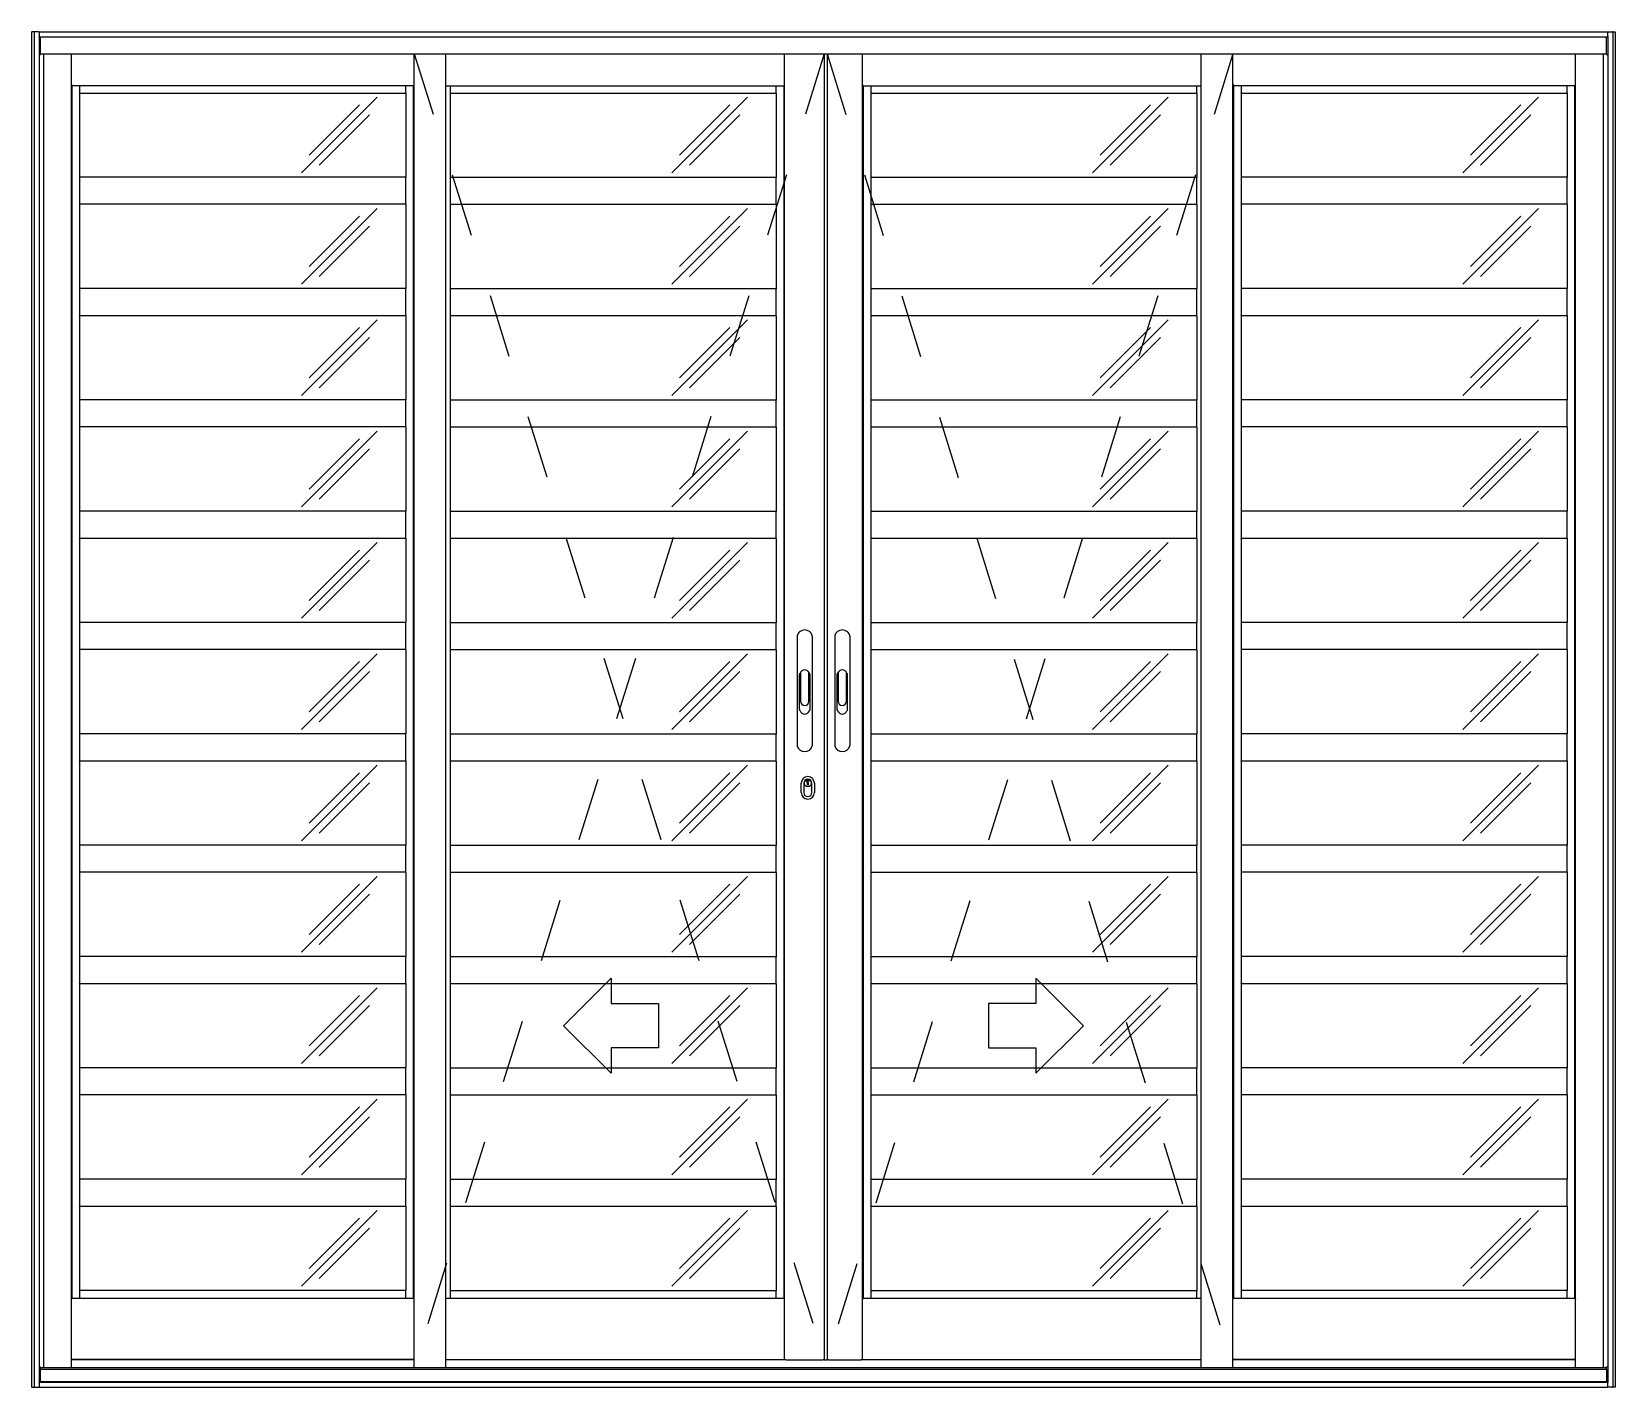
# Model space of a CAD drawing. Header units: millimetres. Extents: x 133.45 to 135.95, y 1060.32 to 1062.46.
import ezdxf

# ---------------------------------------------------------------- set-up
doc = ezdxf.new("R2010")
doc.units = ezdxf.units.MM
doc.header["$LTSCALE"] = 0.5
doc.linetypes.add('HIDDEN2', pattern=[0.1875, 0.125, -0.0625])
doc.layers.add('Gravia_Portas', color=1, linetype='Continuous')
doc.layers.add('Gravia_Portas_hidden2', color=1, linetype='HIDDEN2')

msp = doc.modelspace()

# ---------------------------------------------------------------- linework, layer by layer
at = {"layer": 'Gravia_Portas', "color": 2}
for p, q in [((133.4537, 1062.4588), (133.4541, 1062.4588)), ((133.4537, 1062.4588), (133.4537, 1060.3188)), ((133.4574, 1062.4588), (133.4541, 1062.4588)), ((133.4578, 1062.4588), (133.4574, 1062.4588)), ((133.4578, 1062.4588), (133.4582, 1062.4588)), ((133.4653, 1062.4588), (133.4582, 1062.4588)), ((133.4653, 1062.4588), (133.4657, 1062.4588)), ((133.4657, 1062.4584), (133.4657, 1062.4588)), ((133.4657, 1062.4588), (135.9417, 1062.4588)), ((135.9417, 1062.4588), (135.9417, 1062.4584)), ((135.9421, 1062.4588), (135.9417, 1062.4588)), ((135.9421, 1062.4588), (135.9492, 1062.4588)), ((135.9496, 1062.4588), (135.9492, 1062.4588)), ((135.9496, 1062.4588), (135.95, 1062.4588)), ((135.95, 1062.4588), (135.9533, 1062.4588)), ((135.9537, 1062.4588), (135.9533, 1062.4588)), ((135.9537, 1062.4588), (135.9537, 1060.3188)), ((133.4541, 1060.3188), (133.4537, 1060.3188)), ((133.4541, 1060.3188), (133.4574, 1060.3188)), ((133.4574, 1060.3188), (133.4578, 1060.3188)), ((133.4582, 1060.3188), (133.4578, 1060.3188)), ((133.4582, 1060.3188), (133.4653, 1060.3188)), ((133.4657, 1060.3188), (133.4653, 1060.3188)), ((133.4657, 1060.3188), (133.4657, 1060.3192)), ((133.4657, 1060.3188), (135.9417, 1060.3188)), ((135.9417, 1060.3192), (135.9417, 1060.3188)), ((135.9417, 1060.3188), (135.9421, 1060.3188)), ((135.9492, 1060.3188), (135.9421, 1060.3188)), ((135.9492, 1060.3188), (135.9496, 1060.3188)), ((135.95, 1060.3188), (135.9496, 1060.3188)), ((135.9533, 1060.3188), (135.95, 1060.3188)), ((135.9533, 1060.3188), (135.9537, 1060.3188))]:
    msp.add_line(p, q, dxfattribs=at)
at = {"layer": 'Gravia_Portas'}
for p, q in [((133.4578, 1062.4588), (133.4578, 1060.3188)), ((133.4657, 1062.4584), (133.4657, 1062.4513)), ((133.4657, 1062.4509), (133.4657, 1062.4513)), ((133.4657, 1062.4509), (135.9417, 1062.4509)), ((133.4657, 1062.4509), (133.4657, 1060.3267)), ((133.4677, 1062.4238), (133.4677, 1062.4509)), ((135.9397, 1062.4238), (135.9397, 1062.4509)), ((135.9417, 1062.4513), (135.9417, 1062.4584)), ((135.9417, 1062.4513), (135.9417, 1062.4509)), ((135.9417, 1062.4509), (135.9417, 1060.3267)), ((135.9496, 1062.4588), (135.9496, 1060.3188)), ((133.4657, 1062.4228), (133.4677, 1062.4228)), ((133.4677, 1062.4238), (135.9397, 1062.4238)), ((133.4677, 1062.4238), (133.4677, 1062.4228)), ((133.4727, 1060.3503), (133.4727, 1062.4238)), ((133.5167, 1060.3503), (133.5167, 1062.4238)), ((134.0574, 1060.3503), (134.0574, 1062.4238)), ((134.1073, 1060.3503), (134.1073, 1062.4238)), ((134.6421, 1060.3623), (134.6421, 1062.4238)), ((134.705, 1062.4238), (134.705, 1060.3623)), ((134.7095, 1062.4238), (134.7095, 1060.3623)), ((134.7654, 1060.3623), (134.7654, 1062.4238)), ((135.3001, 1060.3503), (135.3001, 1062.4238)), ((135.3501, 1060.3503), (135.3501, 1062.4238)), ((135.8908, 1060.3503), (135.8908, 1062.4238)), ((135.9347, 1062.4238), (135.9347, 1060.3503)), ((135.9397, 1062.4238), (135.9397, 1062.4228)), ((135.9397, 1062.4228), (135.9417, 1062.4228)), ((133.5175, 1062.374), (134.0565, 1062.374)), ((133.5175, 1062.374), (133.5175, 1062.374)), ((133.5175, 1060.4598), (133.5175, 1062.374)), ((133.5295, 1062.374), (133.5295, 1062.3623)), ((133.5295, 1062.362), (133.5295, 1062.3623)), ((133.5295, 1062.362), (134.0445, 1062.362)), ((133.5295, 1062.362), (133.5295, 1062.2293)), ((133.8798, 1062.236), (133.9992, 1062.3553)), ((134.0445, 1062.3623), (134.0445, 1062.374)), ((134.0445, 1062.3623), (134.0445, 1062.362)), ((134.0445, 1062.362), (134.0445, 1062.2293)), ((134.0565, 1062.374), (134.0566, 1062.374)), ((134.0565, 1060.4598), (134.0565, 1062.374)), ((134.1073, 1062.3735), (134.6412, 1062.3735)), ((134.1142, 1062.3735), (134.1142, 1062.3618)), ((134.1142, 1062.3615), (134.1142, 1062.3618)), ((134.1142, 1062.3615), (134.6292, 1062.3615)), ((134.1142, 1062.3615), (134.1142, 1062.2288)), ((134.4645, 1062.236), (134.5838, 1062.3553)), ((134.6292, 1062.3618), (134.6292, 1062.3735)), ((134.6292, 1062.3618), (134.6292, 1062.3615)), ((134.6292, 1062.3615), (134.6292, 1062.2288)), ((134.6412, 1062.3735), (134.6412, 1060.4593)), ((134.6412, 1062.3735), (134.6413, 1062.3735)), ((134.7662, 1062.3735), (134.7663, 1062.3735)), ((134.7663, 1062.3735), (135.3001, 1062.3735)), ((134.7663, 1062.3735), (134.7663, 1060.4593)), ((134.7783, 1062.3735), (134.7783, 1062.3618)), ((134.7783, 1062.3615), (134.7783, 1062.3618)), ((134.7783, 1062.3615), (135.2933, 1062.3615)), ((134.7783, 1062.3615), (134.7783, 1062.2288)), ((135.1286, 1062.236), (135.2479, 1062.3553)), ((135.2933, 1062.3618), (135.2933, 1062.3735)), ((135.2933, 1062.3618), (135.2933, 1062.3615)), ((135.2933, 1062.3615), (135.2933, 1062.2288)), ((135.3509, 1062.374), (135.8899, 1062.374)), ((135.3509, 1062.374), (135.3509, 1062.374)), ((135.3509, 1062.374), (135.3509, 1060.4598)), ((135.3629, 1062.374), (135.3629, 1062.3623)), ((135.3629, 1062.362), (135.3629, 1062.3623)), ((135.3629, 1062.362), (135.8779, 1062.362)), ((135.3629, 1062.362), (135.3629, 1062.2293)), ((135.7132, 1062.236), (135.8326, 1062.3553)), ((135.8779, 1062.3623), (135.8779, 1062.374)), ((135.8779, 1062.3623), (135.8779, 1062.362)), ((135.8779, 1062.362), (135.8779, 1062.2293)), ((135.8899, 1062.374), (135.89, 1062.374)), ((135.8899, 1060.4598), (135.8899, 1062.374)), ((133.8918, 1062.2638), (133.9713, 1062.3434)), ((133.9077, 1062.2479), (133.9872, 1062.3275)), ((134.4764, 1062.2638), (134.556, 1062.3434)), ((134.4923, 1062.2479), (134.5719, 1062.3275)), ((135.1405, 1062.2638), (135.2201, 1062.3434)), ((135.1564, 1062.2479), (135.236, 1062.3275)), ((135.7252, 1062.2638), (135.8047, 1062.3434)), ((135.7411, 1062.2479), (135.8206, 1062.3275)), ((133.5295, 1062.229), (133.5295, 1062.2293)), ((134.0445, 1062.2293), (133.5295, 1062.2293)), ((133.5295, 1062.229), (133.5295, 1062.1866)), ((134.0445, 1062.2293), (134.0445, 1062.229)), ((134.0445, 1062.1866), (134.0445, 1062.229)), ((134.1142, 1062.2285), (134.1142, 1062.2288)), ((134.6292, 1062.2288), (134.1142, 1062.2288)), ((134.1142, 1062.2285), (134.1142, 1062.1861)), ((134.6292, 1062.2288), (134.6292, 1062.2285)), ((134.6292, 1062.1861), (134.6292, 1062.2285)), ((134.7783, 1062.2285), (134.7783, 1062.2288)), ((135.2933, 1062.2288), (134.7783, 1062.2288)), ((134.7783, 1062.2285), (134.7783, 1062.1861)), ((135.2933, 1062.2288), (135.2933, 1062.2285)), ((135.2933, 1062.1861), (135.2933, 1062.2285)), ((135.3629, 1062.229), (135.3629, 1062.2293)), ((135.8779, 1062.2293), (135.3629, 1062.2293)), ((135.3629, 1062.229), (135.3629, 1062.1866)), ((135.8779, 1062.2293), (135.8779, 1062.229)), ((135.8779, 1062.1866), (135.8779, 1062.229)), ((133.5295, 1062.1863), (133.5295, 1062.1866)), ((133.5295, 1062.1863), (133.5295, 1062.0535)), ((134.0445, 1062.1863), (133.5295, 1062.1863)), ((133.8798, 1062.0602), (133.9992, 1062.1795)), ((134.0445, 1062.1866), (134.0445, 1062.1863)), ((134.0445, 1062.1863), (134.0445, 1062.0535)), ((134.1142, 1062.1858), (134.1142, 1062.1861)), ((134.1142, 1062.1858), (134.1142, 1062.053)), ((134.6292, 1062.1858), (134.1142, 1062.1858)), ((134.4645, 1062.0602), (134.5838, 1062.1795)), ((134.6292, 1062.1861), (134.6292, 1062.1858)), ((134.6292, 1062.1858), (134.6292, 1062.053)), ((134.7783, 1062.1858), (134.7783, 1062.1861)), ((134.7783, 1062.1858), (134.7783, 1062.053)), ((135.2933, 1062.1858), (134.7783, 1062.1858)), ((135.1286, 1062.0602), (135.2479, 1062.1795)), ((135.2933, 1062.1861), (135.2933, 1062.1858)), ((135.2933, 1062.1858), (135.2933, 1062.053)), ((135.3629, 1062.1863), (135.3629, 1062.1866)), ((135.3629, 1062.1863), (135.3629, 1062.0535)), ((135.8779, 1062.1863), (135.3629, 1062.1863)), ((135.7132, 1062.0602), (135.8326, 1062.1795)), ((135.8779, 1062.1866), (135.8779, 1062.1863)), ((135.8779, 1062.1863), (135.8779, 1062.0535)), ((133.8918, 1062.0881), (133.9713, 1062.1676)), ((133.9077, 1062.0722), (133.9872, 1062.1517)), ((134.4764, 1062.0881), (134.556, 1062.1676)), ((134.4923, 1062.0722), (134.5719, 1062.1517)), ((135.1405, 1062.0881), (135.2201, 1062.1676)), ((135.1564, 1062.0722), (135.236, 1062.1517)), ((135.7252, 1062.0881), (135.8047, 1062.1676)), ((135.7411, 1062.0722), (135.8206, 1062.1517)), ((133.5295, 1062.0532), (133.5295, 1062.0535)), ((134.0445, 1062.0535), (133.5295, 1062.0535)), ((133.5295, 1062.0532), (133.5295, 1062.0108)), ((134.0445, 1062.0535), (134.0445, 1062.0532)), ((134.0445, 1062.0108), (134.0445, 1062.0532)), ((134.1142, 1062.0527), (134.1142, 1062.053)), ((134.6292, 1062.053), (134.1142, 1062.053)), ((134.1142, 1062.0527), (134.1142, 1062.0103)), ((134.6292, 1062.053), (134.6292, 1062.0527)), ((134.6292, 1062.0103), (134.6292, 1062.0527)), ((134.7783, 1062.0527), (134.7783, 1062.053)), ((135.2933, 1062.053), (134.7783, 1062.053)), ((134.7783, 1062.0527), (134.7783, 1062.0103)), ((135.2933, 1062.053), (135.2933, 1062.0527)), ((135.2933, 1062.0103), (135.2933, 1062.0527)), ((135.3629, 1062.0532), (135.3629, 1062.0535)), ((135.8779, 1062.0535), (135.3629, 1062.0535)), ((135.3629, 1062.0532), (135.3629, 1062.0108)), ((135.8779, 1062.0535), (135.8779, 1062.0532)), ((135.8779, 1062.0108), (135.8779, 1062.0532)), ((133.5295, 1062.0105), (133.5295, 1062.0108)), ((133.5295, 1062.0105), (133.5295, 1061.8778)), ((134.0445, 1062.0105), (133.5295, 1062.0105)), ((133.8798, 1061.8845), (133.9992, 1062.0038)), ((134.0445, 1062.0108), (134.0445, 1062.0105)), ((134.0445, 1062.0105), (134.0445, 1061.8778)), ((134.1142, 1062.01), (134.1142, 1062.0103)), ((134.1142, 1062.01), (134.1142, 1061.8773)), ((134.6292, 1062.01), (134.1142, 1062.01)), ((134.4645, 1061.8845), (134.5838, 1062.0038)), ((134.6292, 1062.0103), (134.6292, 1062.01)), ((134.6292, 1062.01), (134.6292, 1061.8773)), ((134.7783, 1062.01), (134.7783, 1062.0103)), ((134.7783, 1062.01), (134.7783, 1061.8773)), ((135.2933, 1062.01), (134.7783, 1062.01)), ((135.1286, 1061.8845), (135.2479, 1062.0038)), ((135.2933, 1062.0103), (135.2933, 1062.01)), ((135.2933, 1062.01), (135.2933, 1061.8773)), ((135.3629, 1062.0105), (135.3629, 1062.0108)), ((135.3629, 1062.0105), (135.3629, 1061.8778)), ((135.8779, 1062.0105), (135.3629, 1062.0105)), ((135.7132, 1061.8845), (135.8326, 1062.0038)), ((135.8779, 1062.0108), (135.8779, 1062.0105)), ((135.8779, 1062.0105), (135.8779, 1061.8778)), ((133.8918, 1061.9123), (133.9713, 1061.9919)), ((133.9077, 1061.8964), (133.9872, 1061.976)), ((134.4764, 1061.9123), (134.556, 1061.9919)), ((134.4923, 1061.8964), (134.5719, 1061.976)), ((135.1405, 1061.9123), (135.2201, 1061.9919)), ((135.1564, 1061.8964), (135.236, 1061.976)), ((135.7252, 1061.9123), (135.8047, 1061.9919)), ((135.7411, 1061.8964), (135.8206, 1061.976)), ((133.5295, 1061.8775), (133.5295, 1061.8778)), ((134.0445, 1061.8778), (133.5295, 1061.8778)), ((133.5295, 1061.8775), (133.5295, 1061.8351)), ((134.0445, 1061.8778), (134.0445, 1061.8775)), ((134.0445, 1061.8351), (134.0445, 1061.8775)), ((134.1142, 1061.877), (134.1142, 1061.8773)), ((134.6292, 1061.8773), (134.1142, 1061.8773)), ((134.1142, 1061.877), (134.1142, 1061.8346)), ((134.6292, 1061.8773), (134.6292, 1061.877)), ((134.6292, 1061.8346), (134.6292, 1061.877)), ((134.7783, 1061.877), (134.7783, 1061.8773)), ((135.2933, 1061.8773), (134.7783, 1061.8773)), ((134.7783, 1061.877), (134.7783, 1061.8346)), ((135.2933, 1061.8773), (135.2933, 1061.877)), ((135.2933, 1061.8346), (135.2933, 1061.877)), ((135.3629, 1061.8775), (135.3629, 1061.8778)), ((135.8779, 1061.8778), (135.3629, 1061.8778)), ((135.3629, 1061.8775), (135.3629, 1061.8351)), ((135.8779, 1061.8778), (135.8779, 1061.8775)), ((135.8779, 1061.8351), (135.8779, 1061.8775)), ((133.5295, 1061.8348), (133.5295, 1061.8351)), ((133.5295, 1061.8348), (133.5295, 1061.702)), ((134.0445, 1061.8348), (133.5295, 1061.8348)), ((133.8798, 1061.7087), (133.9992, 1061.828)), ((134.0445, 1061.8351), (134.0445, 1061.8348)), ((134.0445, 1061.8348), (134.0445, 1061.702)), ((134.1142, 1061.8343), (134.1142, 1061.8346)), ((134.1142, 1061.8343), (134.1142, 1061.7015)), ((134.6292, 1061.8343), (134.1142, 1061.8343)), ((134.4645, 1061.7087), (134.5838, 1061.828)), ((134.6292, 1061.8346), (134.6292, 1061.8343)), ((134.6292, 1061.8343), (134.6292, 1061.7015)), ((134.7783, 1061.8343), (134.7783, 1061.8346)), ((134.7783, 1061.8343), (134.7783, 1061.7015)), ((135.2933, 1061.8343), (134.7783, 1061.8343)), ((135.1286, 1061.7087), (135.2479, 1061.828)), ((135.2933, 1061.8346), (135.2933, 1061.8343)), ((135.2933, 1061.8343), (135.2933, 1061.7015)), ((135.3629, 1061.8348), (135.3629, 1061.8351)), ((135.3629, 1061.8348), (135.3629, 1061.702)), ((135.8779, 1061.8348), (135.3629, 1061.8348)), ((135.7132, 1061.7087), (135.8326, 1061.828)), ((135.8779, 1061.8351), (135.8779, 1061.8348)), ((135.8779, 1061.8348), (135.8779, 1061.702)), ((133.8918, 1061.7366), (133.9713, 1061.8161)), ((133.9077, 1061.7207), (133.9872, 1061.8002)), ((134.4764, 1061.7366), (134.556, 1061.8161)), ((134.4923, 1061.7207), (134.5719, 1061.8002)), ((135.1405, 1061.7366), (135.2201, 1061.8161)), ((135.1564, 1061.7207), (135.236, 1061.8002)), ((135.7252, 1061.7366), (135.8047, 1061.8161)), ((135.7411, 1061.7207), (135.8206, 1061.8002)), ((133.5295, 1061.7017), (133.5295, 1061.702)), ((134.0445, 1061.702), (133.5295, 1061.702)), ((133.5295, 1061.7017), (133.5295, 1061.6593)), ((134.0445, 1061.702), (134.0445, 1061.7017)), ((134.0445, 1061.6593), (134.0445, 1061.7017)), ((134.1142, 1061.7012), (134.1142, 1061.7015)), ((134.6292, 1061.7015), (134.1142, 1061.7015)), ((134.1142, 1061.7012), (134.1142, 1061.6588)), ((134.6292, 1061.7015), (134.6292, 1061.7012)), ((134.6292, 1061.6588), (134.6292, 1061.7012)), ((134.7783, 1061.7012), (134.7783, 1061.7015)), ((135.2933, 1061.7015), (134.7783, 1061.7015)), ((134.7783, 1061.7012), (134.7783, 1061.6588)), ((135.2933, 1061.7015), (135.2933, 1061.7012)), ((135.2933, 1061.6588), (135.2933, 1061.7012)), ((135.3629, 1061.7017), (135.3629, 1061.702)), ((135.8779, 1061.702), (135.3629, 1061.702)), ((135.3629, 1061.7017), (135.3629, 1061.6593)), ((135.8779, 1061.702), (135.8779, 1061.7017)), ((135.8779, 1061.6593), (135.8779, 1061.7017)), ((133.5295, 1061.659), (133.5295, 1061.6593)), ((133.5295, 1061.659), (133.5295, 1061.5263)), ((134.0445, 1061.659), (133.5295, 1061.659)), ((133.8798, 1061.533), (133.9992, 1061.6523)), ((134.0445, 1061.6593), (134.0445, 1061.659)), ((134.0445, 1061.659), (134.0445, 1061.5263)), ((134.1142, 1061.6585), (134.1142, 1061.6588)), ((134.1142, 1061.6585), (134.1142, 1061.5258)), ((134.6292, 1061.6585), (134.1142, 1061.6585)), ((134.4645, 1061.533), (134.5838, 1061.6523)), ((134.6292, 1061.6588), (134.6292, 1061.6585)), ((134.6292, 1061.6585), (134.6292, 1061.5258)), ((134.7783, 1061.6585), (134.7783, 1061.6588)), ((134.7783, 1061.6585), (134.7783, 1061.5258)), ((135.2933, 1061.6585), (134.7783, 1061.6585)), ((135.1286, 1061.533), (135.2479, 1061.6523)), ((135.2933, 1061.6588), (135.2933, 1061.6585)), ((135.2933, 1061.6585), (135.2933, 1061.5258)), ((135.3629, 1061.659), (135.3629, 1061.6593)), ((135.3629, 1061.659), (135.3629, 1061.5263)), ((135.8779, 1061.659), (135.3629, 1061.659)), ((135.7132, 1061.533), (135.8326, 1061.6523)), ((135.8779, 1061.6593), (135.8779, 1061.659)), ((135.8779, 1061.659), (135.8779, 1061.5263)), ((133.8918, 1061.5608), (133.9713, 1061.6404)), ((134.4764, 1061.5608), (134.556, 1061.6404)), ((135.1405, 1061.5608), (135.2201, 1061.6404)), ((135.7252, 1061.5608), (135.8047, 1061.6404)), ((133.9077, 1061.5449), (133.9872, 1061.6245)), ((134.4923, 1061.5449), (134.5719, 1061.6245)), ((135.1564, 1061.5449), (135.236, 1061.6245)), ((135.7411, 1061.5449), (135.8206, 1061.6245)), ((133.5295, 1061.526), (133.5295, 1061.5263)), ((134.0445, 1061.5263), (133.5295, 1061.5263)), ((133.5295, 1061.526), (133.5295, 1061.4836)), ((134.0445, 1061.5263), (134.0445, 1061.526)), ((134.0445, 1061.4836), (134.0445, 1061.526)), ((134.1142, 1061.5255), (134.1142, 1061.5258)), ((134.6292, 1061.5258), (134.1142, 1061.5258)), ((134.1142, 1061.5255), (134.1142, 1061.4831)), ((134.6292, 1061.5258), (134.6292, 1061.5255)), ((134.6292, 1061.4831), (134.6292, 1061.5255)), ((134.7783, 1061.5255), (134.7783, 1061.5258)), ((135.2933, 1061.5258), (134.7783, 1061.5258)), ((134.7783, 1061.5255), (134.7783, 1061.4831)), ((135.2933, 1061.5258), (135.2933, 1061.5255)), ((135.2933, 1061.4831), (135.2933, 1061.5255)), ((135.3629, 1061.526), (135.3629, 1061.5263)), ((135.8779, 1061.5263), (135.3629, 1061.5263)), ((135.3629, 1061.526), (135.3629, 1061.4836)), ((135.8779, 1061.5263), (135.8779, 1061.526)), ((135.8779, 1061.4836), (135.8779, 1061.526)), ((134.6621, 1061.5048), (134.6621, 1061.332)), ((134.6861, 1061.5048), (134.6861, 1061.332)), ((134.7214, 1061.5048), (134.7214, 1061.332)), ((134.7454, 1061.5048), (134.7454, 1061.332)), ((133.5295, 1061.4833), (133.5295, 1061.4836)), ((133.5295, 1061.4833), (133.5295, 1061.3505)), ((134.0445, 1061.4833), (133.5295, 1061.4833)), ((133.8798, 1061.3572), (133.9992, 1061.4765)), ((134.0445, 1061.4836), (134.0445, 1061.4833)), ((134.0445, 1061.4833), (134.0445, 1061.3505)), ((134.1142, 1061.4828), (134.1142, 1061.4831)), ((134.1142, 1061.4828), (134.1142, 1061.35)), ((134.6292, 1061.4828), (134.1142, 1061.4828)), ((134.4645, 1061.3572), (134.5838, 1061.4765)), ((134.6292, 1061.4831), (134.6292, 1061.4828)), ((134.6292, 1061.4828), (134.6292, 1061.35)), ((134.7783, 1061.4828), (134.7783, 1061.4831)), ((134.7783, 1061.4828), (134.7783, 1061.35)), ((135.2933, 1061.4828), (134.7783, 1061.4828)), ((135.1286, 1061.3572), (135.2479, 1061.4765)), ((135.2933, 1061.4831), (135.2933, 1061.4828)), ((135.2933, 1061.4828), (135.2933, 1061.35)), ((135.3629, 1061.4833), (135.3629, 1061.4836)), ((135.3629, 1061.4833), (135.3629, 1061.3505)), ((135.8779, 1061.4833), (135.3629, 1061.4833)), ((135.7132, 1061.3572), (135.8326, 1061.4765)), ((135.8779, 1061.4836), (135.8779, 1061.4833)), ((135.8779, 1061.4833), (135.8779, 1061.3505)), ((133.8918, 1061.3851), (133.9713, 1061.4646)), ((134.4764, 1061.3851), (134.556, 1061.4646)), ((135.1405, 1061.3851), (135.2201, 1061.4646)), ((135.7252, 1061.3851), (135.8047, 1061.4646)), ((133.9077, 1061.3692), (133.9872, 1061.4487)), ((134.4923, 1061.3692), (134.5719, 1061.4487)), ((134.6661, 1061.3894), (134.6661, 1061.4435)), ((134.6674, 1061.4466), (134.6674, 1061.4018)), ((134.6807, 1061.4018), (134.6807, 1061.4466)), ((134.682, 1061.4435), (134.682, 1061.3894)), ((134.7254, 1061.3894), (134.7254, 1061.4435)), ((134.7267, 1061.4466), (134.7267, 1061.4018)), ((134.74, 1061.4018), (134.74, 1061.4466)), ((134.7413, 1061.4435), (134.7413, 1061.3894)), ((135.1564, 1061.3692), (135.236, 1061.4487)), ((135.7411, 1061.3692), (135.8206, 1061.4487)), ((133.5295, 1061.3502), (133.5295, 1061.3505)), ((134.0445, 1061.3505), (133.5295, 1061.3505)), ((133.5295, 1061.3502), (133.5295, 1061.3078)), ((134.0445, 1061.3505), (134.0445, 1061.3502)), ((134.0445, 1061.3078), (134.0445, 1061.3502)), ((134.1142, 1061.3497), (134.1142, 1061.35)), ((134.6292, 1061.35), (134.1142, 1061.35)), ((134.6292, 1061.35), (134.6292, 1061.3497)), ((134.7783, 1061.3497), (134.7783, 1061.35)), ((135.2933, 1061.35), (134.7783, 1061.35)), ((135.2933, 1061.35), (135.2933, 1061.3497)), ((135.3629, 1061.3502), (135.3629, 1061.3505)), ((135.8779, 1061.3505), (135.3629, 1061.3505)), ((135.3629, 1061.3502), (135.3629, 1061.3078)), ((135.8779, 1061.3505), (135.8779, 1061.3502)), ((135.8779, 1061.3078), (135.8779, 1061.3502)), ((134.1142, 1061.3497), (134.1142, 1061.3073)), ((134.6292, 1061.3073), (134.6292, 1061.3497)), ((134.7783, 1061.3497), (134.7783, 1061.3073)), ((135.2933, 1061.3073), (135.2933, 1061.3497)), ((133.5295, 1061.3075), (133.5295, 1061.3078)), ((133.5295, 1061.3075), (133.5295, 1061.1748)), ((134.0445, 1061.3075), (133.5295, 1061.3075)), ((133.8798, 1061.1815), (133.9992, 1061.3008)), ((134.0445, 1061.3078), (134.0445, 1061.3075)), ((134.0445, 1061.3075), (134.0445, 1061.1748)), ((134.1142, 1061.307), (134.1142, 1061.3073)), ((134.1142, 1061.307), (134.1142, 1061.1743)), ((134.6292, 1061.307), (134.1142, 1061.307)), ((134.4645, 1061.1815), (134.5838, 1061.3008)), ((134.6292, 1061.3073), (134.6292, 1061.307)), ((134.6292, 1061.307), (134.6292, 1061.1743)), ((134.7783, 1061.307), (134.7783, 1061.3073)), ((134.7783, 1061.307), (134.7783, 1061.1743)), ((135.2933, 1061.307), (134.7783, 1061.307)), ((135.1286, 1061.1815), (135.2479, 1061.3008)), ((135.2933, 1061.3073), (135.2933, 1061.307)), ((135.2933, 1061.307), (135.2933, 1061.1743)), ((135.3629, 1061.3075), (135.3629, 1061.3078)), ((135.3629, 1061.3075), (135.3629, 1061.1748)), ((135.8779, 1061.3075), (135.3629, 1061.3075)), ((135.7132, 1061.1815), (135.8326, 1061.3008)), ((135.8779, 1061.3078), (135.8779, 1061.3075)), ((135.8779, 1061.3075), (135.8779, 1061.1748)), ((133.8918, 1061.2093), (133.9713, 1061.2889)), ((134.4764, 1061.2093), (134.556, 1061.2889)), ((134.6779, 1061.2739), (134.6779, 1061.2772)), ((134.6796, 1061.2759), (134.6787, 1061.2754)), ((134.6787, 1061.2754), (134.6787, 1061.2744)), ((134.6796, 1061.2773), (134.6796, 1061.2759)), ((135.1405, 1061.2093), (135.2201, 1061.2889)), ((135.7252, 1061.2093), (135.8047, 1061.2889)), ((133.9077, 1061.1934), (133.9872, 1061.273)), ((134.4923, 1061.1934), (134.5719, 1061.273)), ((134.6685, 1061.2578), (134.6685, 1061.2723)), ((134.6725, 1061.2723), (134.6725, 1061.2578)), ((134.6787, 1061.2723), (134.6779, 1061.2739)), ((134.6787, 1061.2744), (134.6796, 1061.2732)), ((134.6787, 1061.2692), (134.6787, 1061.2723)), ((134.6796, 1061.2692), (134.6787, 1061.2692)), ((134.6796, 1061.2732), (134.6796, 1061.2692)), ((134.6855, 1061.2578), (134.6855, 1061.2723)), ((134.6895, 1061.2723), (134.6895, 1061.2578)), ((135.1564, 1061.1934), (135.236, 1061.273)), ((135.7411, 1061.1934), (135.8206, 1061.273)), ((133.5295, 1061.1745), (133.5295, 1061.1748)), ((134.0445, 1061.1748), (133.5295, 1061.1748)), ((133.5295, 1061.1745), (133.5295, 1061.1321)), ((134.0445, 1061.1748), (134.0445, 1061.1745)), ((134.0445, 1061.1321), (134.0445, 1061.1745)), ((134.1142, 1061.174), (134.1142, 1061.1743)), ((134.6292, 1061.1743), (134.1142, 1061.1743)), ((134.1142, 1061.174), (134.1142, 1061.1316)), ((134.6292, 1061.1743), (134.6292, 1061.174)), ((134.6292, 1061.1316), (134.6292, 1061.174)), ((134.7783, 1061.174), (134.7783, 1061.1743)), ((135.2933, 1061.1743), (134.7783, 1061.1743)), ((134.7783, 1061.174), (134.7783, 1061.1316)), ((135.2933, 1061.1743), (135.2933, 1061.174)), ((135.2933, 1061.1316), (135.2933, 1061.174)), ((135.3629, 1061.1745), (135.3629, 1061.1748)), ((135.8779, 1061.1748), (135.3629, 1061.1748)), ((135.3629, 1061.1745), (135.3629, 1061.1321)), ((135.8779, 1061.1748), (135.8779, 1061.1745)), ((135.8779, 1061.1321), (135.8779, 1061.1745)), ((133.5295, 1061.1318), (133.5295, 1061.1321)), ((133.5295, 1061.1318), (133.5295, 1060.999)), ((134.0445, 1061.1318), (133.5295, 1061.1318)), ((133.8798, 1061.0057), (133.9992, 1061.125)), ((134.0445, 1061.1321), (134.0445, 1061.1318)), ((134.0445, 1061.1318), (134.0445, 1060.999)), ((134.1142, 1061.1313), (134.1142, 1061.1316)), ((134.1142, 1061.1313), (134.1142, 1060.9985)), ((134.6292, 1061.1313), (134.1142, 1061.1313)), ((134.4645, 1061.0057), (134.5838, 1061.125)), ((134.6292, 1061.1316), (134.6292, 1061.1313)), ((134.6292, 1061.1313), (134.6292, 1060.9985)), ((134.7783, 1061.1313), (134.7783, 1061.1316)), ((134.7783, 1061.1313), (134.7783, 1060.9985)), ((135.2933, 1061.1313), (134.7783, 1061.1313)), ((135.1286, 1061.0057), (135.2479, 1061.125)), ((135.2933, 1061.1316), (135.2933, 1061.1313)), ((135.2933, 1061.1313), (135.2933, 1060.9985)), ((135.3629, 1061.1318), (135.3629, 1061.1321)), ((135.3629, 1061.1318), (135.3629, 1060.999)), ((135.8779, 1061.1318), (135.3629, 1061.1318)), ((135.7132, 1061.0057), (135.8326, 1061.125)), ((135.8779, 1061.1321), (135.8779, 1061.1318)), ((135.8779, 1061.1318), (135.8779, 1060.999)), ((133.8918, 1061.0336), (133.9713, 1061.1131)), ((134.4764, 1061.0336), (134.556, 1061.1131)), ((135.1405, 1061.0336), (135.2201, 1061.1131)), ((135.7252, 1061.0336), (135.8047, 1061.1131)), ((133.9077, 1061.0177), (133.9872, 1061.0972)), ((134.4923, 1061.0177), (134.5719, 1061.0972)), ((135.1564, 1061.0177), (135.236, 1061.0972)), ((135.7411, 1061.0177), (135.8206, 1061.0972)), ((133.5295, 1060.9987), (133.5295, 1060.999)), ((134.0445, 1060.999), (133.5295, 1060.999)), ((133.5295, 1060.9987), (133.5295, 1060.9563)), ((134.0445, 1060.999), (134.0445, 1060.9987)), ((134.0445, 1060.9563), (134.0445, 1060.9987)), ((134.1142, 1060.9982), (134.1142, 1060.9985)), ((134.6292, 1060.9985), (134.1142, 1060.9985)), ((134.1142, 1060.9982), (134.1142, 1060.9558)), ((134.6292, 1060.9985), (134.6292, 1060.9982)), ((134.6292, 1060.9558), (134.6292, 1060.9982)), ((134.7783, 1060.9982), (134.7783, 1060.9985)), ((135.2933, 1060.9985), (134.7783, 1060.9985)), ((134.7783, 1060.9982), (134.7783, 1060.9558)), ((135.2933, 1060.9985), (135.2933, 1060.9982)), ((135.2933, 1060.9558), (135.2933, 1060.9982)), ((135.3629, 1060.9987), (135.3629, 1060.999)), ((135.8779, 1060.999), (135.3629, 1060.999)), ((135.3629, 1060.9987), (135.3629, 1060.9563)), ((135.8779, 1060.999), (135.8779, 1060.9987)), ((135.8779, 1060.9563), (135.8779, 1060.9987)), ((133.5295, 1060.956), (133.5295, 1060.9563)), ((133.5295, 1060.956), (133.5295, 1060.8233)), ((134.0445, 1060.956), (133.5295, 1060.956)), ((134.0445, 1060.9563), (134.0445, 1060.956)), ((134.0445, 1060.956), (134.0445, 1060.8233)), ((134.1142, 1060.9555), (134.1142, 1060.9558)), ((134.1142, 1060.9555), (134.1142, 1060.8228)), ((134.6292, 1060.9555), (134.1142, 1060.9555)), ((134.6292, 1060.9558), (134.6292, 1060.9555)), ((134.6292, 1060.9555), (134.6292, 1060.8228)), ((134.7783, 1060.9555), (134.7783, 1060.9558)), ((134.7783, 1060.9555), (134.7783, 1060.8228)), ((135.2933, 1060.9555), (134.7783, 1060.9555)), ((135.2933, 1060.9558), (135.2933, 1060.9555)), ((135.2933, 1060.9555), (135.2933, 1060.8228)), ((135.3629, 1060.956), (135.3629, 1060.9563)), ((135.3629, 1060.956), (135.3629, 1060.8233)), ((135.8779, 1060.956), (135.3629, 1060.956)), ((135.8779, 1060.9563), (135.8779, 1060.956)), ((135.8779, 1060.956), (135.8779, 1060.8233)), ((133.8798, 1060.83), (133.9992, 1060.9493)), ((133.8918, 1060.8578), (133.9713, 1060.9374)), ((134.4645, 1060.83), (134.5838, 1060.9493)), ((134.4764, 1060.8578), (134.556, 1060.9374)), ((135.1286, 1060.83), (135.2479, 1060.9493)), ((135.1405, 1060.8578), (135.2201, 1060.9374)), ((135.7132, 1060.83), (135.8326, 1060.9493)), ((135.7252, 1060.8578), (135.8047, 1060.9374)), ((133.9077, 1060.8419), (133.9872, 1060.9215)), ((134.4923, 1060.8419), (134.5719, 1060.9215)), ((135.1564, 1060.8419), (135.236, 1060.9215)), ((135.7411, 1060.8419), (135.8206, 1060.9215)), ((133.5295, 1060.823), (133.5295, 1060.8233)), ((134.0445, 1060.8233), (133.5295, 1060.8233)), ((133.5295, 1060.823), (133.5295, 1060.7806)), ((134.0445, 1060.8233), (134.0445, 1060.823)), ((134.0445, 1060.7806), (134.0445, 1060.823)), ((134.1142, 1060.8225), (134.1142, 1060.8228)), ((134.6292, 1060.8228), (134.1142, 1060.8228)), ((134.1142, 1060.8225), (134.1142, 1060.7801)), ((134.6292, 1060.8228), (134.6292, 1060.8225)), ((134.6292, 1060.7801), (134.6292, 1060.8225)), ((134.7783, 1060.8225), (134.7783, 1060.8228)), ((135.2933, 1060.8228), (134.7783, 1060.8228)), ((134.7783, 1060.8225), (134.7783, 1060.7801)), ((135.2933, 1060.8228), (135.2933, 1060.8225)), ((135.2933, 1060.7801), (135.2933, 1060.8225)), ((135.3629, 1060.823), (135.3629, 1060.8233)), ((135.8779, 1060.8233), (135.3629, 1060.8233)), ((135.3629, 1060.823), (135.3629, 1060.7806)), ((135.8779, 1060.8233), (135.8779, 1060.823)), ((135.8779, 1060.7806), (135.8779, 1060.823)), ((133.5295, 1060.7803), (133.5295, 1060.7806)), ((133.5295, 1060.7803), (133.5295, 1060.6475)), ((134.0445, 1060.7803), (133.5295, 1060.7803)), ((134.0445, 1060.7806), (134.0445, 1060.7803)), ((134.0445, 1060.7803), (134.0445, 1060.6475)), ((134.1142, 1060.7798), (134.1142, 1060.7801)), ((134.1142, 1060.7798), (134.1142, 1060.647)), ((134.6292, 1060.7798), (134.1142, 1060.7798)), ((134.6292, 1060.7801), (134.6292, 1060.7798)), ((134.6292, 1060.7798), (134.6292, 1060.647)), ((134.7783, 1060.7798), (134.7783, 1060.7801)), ((134.7783, 1060.7798), (134.7783, 1060.647)), ((135.2933, 1060.7798), (134.7783, 1060.7798)), ((135.2933, 1060.7801), (135.2933, 1060.7798)), ((135.2933, 1060.7798), (135.2933, 1060.647)), ((135.3629, 1060.7803), (135.3629, 1060.7806)), ((135.3629, 1060.7803), (135.3629, 1060.6475)), ((135.8779, 1060.7803), (135.3629, 1060.7803)), ((135.8779, 1060.7806), (135.8779, 1060.7803)), ((135.8779, 1060.7803), (135.8779, 1060.6475)), ((133.8798, 1060.6542), (133.9992, 1060.7735)), ((133.8918, 1060.6821), (133.9713, 1060.7616)), ((134.4645, 1060.6542), (134.5838, 1060.7735)), ((134.4764, 1060.6821), (134.556, 1060.7616)), ((135.1286, 1060.6542), (135.2479, 1060.7735)), ((135.1405, 1060.6821), (135.2201, 1060.7616)), ((135.7132, 1060.6542), (135.8326, 1060.7735)), ((135.7252, 1060.6821), (135.8047, 1060.7616)), ((133.9077, 1060.6662), (133.9872, 1060.7457)), ((134.4923, 1060.6662), (134.5719, 1060.7457)), ((135.1564, 1060.6662), (135.236, 1060.7457)), ((135.7411, 1060.6662), (135.8206, 1060.7457)), ((133.5295, 1060.6472), (133.5295, 1060.6475)), ((134.0445, 1060.6475), (133.5295, 1060.6475)), ((133.5295, 1060.6472), (133.5295, 1060.6048)), ((134.0445, 1060.6475), (134.0445, 1060.6472)), ((134.0445, 1060.6048), (134.0445, 1060.6472)), ((134.1142, 1060.6467), (134.1142, 1060.647)), ((134.6292, 1060.647), (134.1142, 1060.647)), ((134.1142, 1060.6467), (134.1142, 1060.6043)), ((134.6292, 1060.647), (134.6292, 1060.6467)), ((134.6292, 1060.6043), (134.6292, 1060.6467)), ((134.7783, 1060.6467), (134.7783, 1060.647)), ((135.2933, 1060.647), (134.7783, 1060.647)), ((134.7783, 1060.6467), (134.7783, 1060.6043)), ((135.2933, 1060.647), (135.2933, 1060.6467)), ((135.2933, 1060.6043), (135.2933, 1060.6467)), ((135.3629, 1060.6472), (135.3629, 1060.6475)), ((135.8779, 1060.6475), (135.3629, 1060.6475)), ((135.3629, 1060.6472), (135.3629, 1060.6048)), ((135.8779, 1060.6475), (135.8779, 1060.6472)), ((135.8779, 1060.6048), (135.8779, 1060.6472)), ((133.5295, 1060.6045), (133.5295, 1060.6048)), ((133.5295, 1060.6045), (133.5295, 1060.4718)), ((134.0445, 1060.6045), (133.5295, 1060.6045)), ((134.0445, 1060.6048), (134.0445, 1060.6045)), ((134.0445, 1060.6045), (134.0445, 1060.4718)), ((134.1142, 1060.604), (134.1142, 1060.6043)), ((134.1142, 1060.604), (134.1142, 1060.4713)), ((134.6292, 1060.604), (134.1142, 1060.604)), ((134.6292, 1060.6043), (134.6292, 1060.604)), ((134.6292, 1060.604), (134.6292, 1060.4713)), ((134.7783, 1060.604), (134.7783, 1060.6043)), ((134.7783, 1060.604), (134.7783, 1060.4713)), ((135.2933, 1060.604), (134.7783, 1060.604)), ((135.2933, 1060.6043), (135.2933, 1060.604)), ((135.2933, 1060.604), (135.2933, 1060.4713)), ((135.3629, 1060.6045), (135.3629, 1060.6048)), ((135.3629, 1060.6045), (135.3629, 1060.4718)), ((135.8779, 1060.6045), (135.3629, 1060.6045)), ((135.8779, 1060.6048), (135.8779, 1060.6045)), ((135.8779, 1060.6045), (135.8779, 1060.4718)), ((133.8798, 1060.4785), (133.9992, 1060.5978)), ((133.8918, 1060.5064), (133.9713, 1060.5859)), ((134.4645, 1060.4785), (134.5838, 1060.5978)), ((134.4764, 1060.5064), (134.556, 1060.5859)), ((135.1286, 1060.4785), (135.2479, 1060.5978)), ((135.1405, 1060.5064), (135.2201, 1060.5859)), ((135.7132, 1060.4785), (135.8326, 1060.5978)), ((135.7252, 1060.5064), (135.8047, 1060.5859)), ((133.9077, 1060.4905), (133.9872, 1060.57)), ((134.4923, 1060.4905), (134.5719, 1060.57)), ((135.1564, 1060.4905), (135.236, 1060.57)), ((135.7411, 1060.4905), (135.8206, 1060.57)), ((133.5175, 1060.4598), (133.5174, 1060.4598)), ((133.5175, 1060.4598), (134.0565, 1060.4598)), ((133.5295, 1060.4715), (133.5295, 1060.4718)), ((134.0445, 1060.4718), (133.5295, 1060.4718)), ((133.5295, 1060.4715), (133.5295, 1060.4598)), ((134.0445, 1060.4718), (134.0445, 1060.4715)), ((134.0445, 1060.4598), (134.0445, 1060.4715)), ((134.0566, 1060.4598), (134.0565, 1060.4598)), ((134.1073, 1060.4593), (134.6412, 1060.4593)), ((134.1142, 1060.471), (134.1142, 1060.4713)), ((134.6292, 1060.4713), (134.1142, 1060.4713)), ((134.1142, 1060.471), (134.1142, 1060.4593)), ((134.6292, 1060.4713), (134.6292, 1060.471)), ((134.6292, 1060.4593), (134.6292, 1060.471)), ((134.6413, 1060.4593), (134.6412, 1060.4593)), ((134.7663, 1060.4593), (134.7662, 1060.4593)), ((134.7663, 1060.4593), (135.3001, 1060.4593)), ((134.7783, 1060.471), (134.7783, 1060.4713)), ((135.2933, 1060.4713), (134.7783, 1060.4713)), ((134.7783, 1060.471), (134.7783, 1060.4593)), ((135.2933, 1060.4713), (135.2933, 1060.471)), ((135.2933, 1060.4593), (135.2933, 1060.471)), ((135.3509, 1060.4598), (135.8899, 1060.4598)), ((135.3509, 1060.4598), (135.3509, 1060.4598)), ((135.3629, 1060.4715), (135.3629, 1060.4718)), ((135.8779, 1060.4718), (135.3629, 1060.4718)), ((135.3629, 1060.4715), (135.3629, 1060.4598)), ((135.8779, 1060.4718), (135.8779, 1060.4715)), ((135.8779, 1060.4598), (135.8779, 1060.4715)), ((135.8901, 1060.4598), (135.8899, 1060.4598)), ((133.4657, 1060.3513), (133.4677, 1060.3513)), ((133.4677, 1060.3513), (133.4677, 1060.3482)), ((133.4677, 1060.3503), (135.9397, 1060.3503)), ((134.0574, 1060.3628), (133.5167, 1060.3628)), ((133.5167, 1060.3628), (134.0574, 1060.3628)), ((134.6421, 1060.3623), (134.1073, 1060.3623)), ((134.6427, 1060.3623), (134.6421, 1060.3623)), ((134.6441, 1060.3623), (134.6427, 1060.3623)), ((134.6441, 1060.3623), (134.7031, 1060.3623)), ((134.705, 1060.3623), (134.7031, 1060.3623)), ((134.705, 1060.3623), (134.7076, 1060.3623)), ((134.7076, 1060.3623), (134.7095, 1060.3623)), ((134.7114, 1060.3623), (134.7095, 1060.3623)), ((134.7114, 1060.3623), (134.7634, 1060.3623)), ((134.7648, 1060.3623), (134.7634, 1060.3623)), ((134.7654, 1060.3623), (134.7648, 1060.3623)), ((135.3001, 1060.3623), (134.7654, 1060.3623)), ((135.8908, 1060.3628), (135.3501, 1060.3628)), ((135.3501, 1060.3628), (135.8908, 1060.3628)), ((135.9397, 1060.3482), (135.9397, 1060.3513)), ((135.9397, 1060.3513), (135.9417, 1060.3513)), ((133.4657, 1060.3464), (133.4677, 1060.3464)), ((133.4657, 1060.3292), (133.4677, 1060.3292)), ((133.4657, 1060.3263), (133.4657, 1060.3267)), ((133.4657, 1060.3267), (135.9417, 1060.3267)), ((133.4657, 1060.3263), (133.4657, 1060.3192)), ((133.4677, 1060.3482), (133.4677, 1060.3464)), ((133.4677, 1060.3474), (135.9397, 1060.3474)), ((133.4677, 1060.3292), (133.4677, 1060.3464)), ((133.4677, 1060.3292), (133.4677, 1060.3282)), ((133.4677, 1060.3282), (135.9397, 1060.3282)), ((133.4677, 1060.3267), (133.4677, 1060.3282)), ((135.9397, 1060.3464), (135.9397, 1060.3482)), ((135.9397, 1060.3464), (135.9397, 1060.3292)), ((135.9397, 1060.3464), (135.9417, 1060.3464)), ((135.9397, 1060.3282), (135.9397, 1060.3292)), ((135.9397, 1060.3292), (135.9417, 1060.3292)), ((135.9397, 1060.3282), (135.9397, 1060.3267)), ((135.9417, 1060.3267), (135.9417, 1060.3263)), ((135.9417, 1060.3192), (135.9417, 1060.3263))]:
    msp.add_line(p, q, dxfattribs=at)
for points in [[(133.517, 1062.3753), (133.517, 1062.3753), (133.517, 1062.3754), (133.517, 1062.3754), (133.517, 1062.3754), (133.517, 1062.3755), (133.517, 1062.3755), (133.517, 1062.3755), (133.5169, 1062.3755), (133.5169, 1062.3756), (133.5169, 1062.3756), (133.5169, 1062.3756), (133.5169, 1062.3757), (133.5169, 1062.3757), (133.5169, 1062.3757), (133.5168, 1062.3757), (133.5168, 1062.3758), (133.5168, 1062.3758), (133.5168, 1062.3758), (133.5168, 1062.3758), (133.5168, 1062.3759), (133.5167, 1062.3759), (133.5167, 1062.3759), (133.5167, 1062.3759), (133.5167, 1062.376)], [(133.5175, 1062.374), (133.5175, 1062.374), (133.5175, 1062.3741), (133.5174, 1062.3741), (133.5174, 1062.3742), (133.5174, 1062.3742), (133.5174, 1062.3743), (133.5174, 1062.3743), (133.5174, 1062.3744), (133.5173, 1062.3744), (133.5173, 1062.3745), (133.5173, 1062.3745), (133.5173, 1062.3746), (133.5173, 1062.3746), (133.5172, 1062.3747), (133.5172, 1062.3747), (133.5172, 1062.3748), (133.5172, 1062.3749), (133.5172, 1062.3749), (133.5171, 1062.375), (133.5171, 1062.375), (133.5171, 1062.3751), (133.5171, 1062.3752), (133.517, 1062.3752), (133.517, 1062.3753)], [(134.0571, 1062.3753), (134.057, 1062.3752), (134.057, 1062.3752), (134.057, 1062.3751), (134.057, 1062.375), (134.057, 1062.375), (134.0569, 1062.3749), (134.0569, 1062.3749), (134.0569, 1062.3748), (134.0569, 1062.3747), (134.0568, 1062.3747), (134.0568, 1062.3746), (134.0568, 1062.3746), (134.0568, 1062.3745), (134.0568, 1062.3745), (134.0567, 1062.3744), (134.0567, 1062.3744), (134.0567, 1062.3743), (134.0567, 1062.3743), (134.0567, 1062.3742), (134.0567, 1062.3742), (134.0566, 1062.3741), (134.0566, 1062.3741), (134.0566, 1062.374), (134.0566, 1062.374)], [(134.0574, 1062.376), (134.0574, 1062.3759), (134.0574, 1062.3759), (134.0574, 1062.3759), (134.0573, 1062.3759), (134.0573, 1062.3758), (134.0573, 1062.3758), (134.0573, 1062.3758), (134.0573, 1062.3758), (134.0572, 1062.3757), (134.0572, 1062.3757), (134.0572, 1062.3757), (134.0572, 1062.3757), (134.0572, 1062.3756), (134.0572, 1062.3756), (134.0572, 1062.3756), (134.0571, 1062.3755), (134.0571, 1062.3755), (134.0571, 1062.3755), (134.0571, 1062.3755), (134.0571, 1062.3754), (134.0571, 1062.3754), (134.0571, 1062.3754), (134.0571, 1062.3753), (134.0571, 1062.3753)], [(134.6421, 1062.3755), (134.642, 1062.3754), (134.642, 1062.3754), (134.642, 1062.3754), (134.642, 1062.3754), (134.642, 1062.3753), (134.6419, 1062.3753), (134.6419, 1062.3753), (134.6419, 1062.3753), (134.6419, 1062.3752), (134.6419, 1062.3752), (134.6419, 1062.3752), (134.6419, 1062.3752), (134.6418, 1062.3751), (134.6418, 1062.3751), (134.6418, 1062.3751), (134.6418, 1062.375), (134.6418, 1062.375), (134.6418, 1062.375), (134.6418, 1062.375), (134.6418, 1062.3749), (134.6417, 1062.3749), (134.6417, 1062.3749), (134.6417, 1062.3748), (134.6417, 1062.3748)], [(134.7658, 1062.3748), (134.7658, 1062.3748), (134.7658, 1062.3749), (134.7657, 1062.3749), (134.7657, 1062.3749), (134.7657, 1062.375), (134.7657, 1062.375), (134.7657, 1062.375), (134.7657, 1062.375), (134.7657, 1062.3751), (134.7657, 1062.3751), (134.7657, 1062.3751), (134.7656, 1062.3751), (134.7656, 1062.3752), (134.7656, 1062.3752), (134.7656, 1062.3752), (134.7656, 1062.3753), (134.7656, 1062.3753), (134.7655, 1062.3753), (134.7655, 1062.3753), (134.7655, 1062.3754), (134.7655, 1062.3754), (134.7655, 1062.3754), (134.7654, 1062.3754), (134.7654, 1062.3755)], [(135.3501, 1062.376), (135.3501, 1062.3759), (135.3501, 1062.3759), (135.3501, 1062.3759), (135.3502, 1062.3759), (135.3502, 1062.3758), (135.3502, 1062.3758), (135.3502, 1062.3758), (135.3502, 1062.3758), (135.3502, 1062.3757), (135.3503, 1062.3757), (135.3503, 1062.3757), (135.3503, 1062.3757), (135.3503, 1062.3756), (135.3503, 1062.3756), (135.3503, 1062.3756), (135.3503, 1062.3755), (135.3504, 1062.3755), (135.3504, 1062.3755), (135.3504, 1062.3755), (135.3504, 1062.3754), (135.3504, 1062.3754), (135.3504, 1062.3754), (135.3504, 1062.3753), (135.3504, 1062.3753)], [(135.3504, 1062.3753), (135.3504, 1062.3752), (135.3505, 1062.3752), (135.3505, 1062.3751), (135.3505, 1062.375), (135.3505, 1062.375), (135.3506, 1062.3749), (135.3506, 1062.3749), (135.3506, 1062.3748), (135.3506, 1062.3747), (135.3506, 1062.3747), (135.3507, 1062.3746), (135.3507, 1062.3746), (135.3507, 1062.3745), (135.3507, 1062.3745), (135.3507, 1062.3744), (135.3508, 1062.3744), (135.3508, 1062.3743), (135.3508, 1062.3743), (135.3508, 1062.3742), (135.3508, 1062.3742), (135.3508, 1062.3741), (135.3509, 1062.3741), (135.3509, 1062.374), (135.3509, 1062.374)], [(135.8905, 1062.3753), (135.8904, 1062.3752), (135.8904, 1062.3752), (135.8904, 1062.3751), (135.8904, 1062.375), (135.8904, 1062.375), (135.8903, 1062.3749), (135.8903, 1062.3749), (135.8903, 1062.3748), (135.8903, 1062.3747), (135.8902, 1062.3747), (135.8902, 1062.3746), (135.8902, 1062.3746), (135.8902, 1062.3745), (135.8902, 1062.3745), (135.8901, 1062.3744), (135.8901, 1062.3744), (135.8901, 1062.3743), (135.8901, 1062.3743), (135.8901, 1062.3742), (135.8901, 1062.3742), (135.89, 1062.3741), (135.89, 1062.3741), (135.89, 1062.374), (135.89, 1062.374)], [(135.8908, 1062.376), (135.8908, 1062.3759), (135.8908, 1062.3759), (135.8908, 1062.3759), (135.8907, 1062.3759), (135.8907, 1062.3758), (135.8907, 1062.3758), (135.8907, 1062.3758), (135.8907, 1062.3758), (135.8906, 1062.3757), (135.8906, 1062.3757), (135.8906, 1062.3757), (135.8906, 1062.3757), (135.8906, 1062.3756), (135.8906, 1062.3756), (135.8906, 1062.3756), (135.8905, 1062.3755), (135.8905, 1062.3755), (135.8905, 1062.3755), (135.8905, 1062.3755), (135.8905, 1062.3754), (135.8905, 1062.3754), (135.8905, 1062.3754), (135.8905, 1062.3753), (135.8905, 1062.3753)], [(134.6417, 1062.3748), (134.6417, 1062.3747), (134.6417, 1062.3747), (134.6416, 1062.3746), (134.6416, 1062.3745), (134.6416, 1062.3745), (134.6416, 1062.3744), (134.6416, 1062.3744), (134.6415, 1062.3743), (134.6415, 1062.3742), (134.6415, 1062.3742), (134.6415, 1062.3741), (134.6415, 1062.3741), (134.6414, 1062.374), (134.6414, 1062.374), (134.6414, 1062.3739), (134.6414, 1062.3739), (134.6414, 1062.3738), (134.6413, 1062.3738), (134.6413, 1062.3737), (134.6413, 1062.3737), (134.6413, 1062.3736), (134.6413, 1062.3736), (134.6413, 1062.3735), (134.6413, 1062.3735)], [(134.7662, 1062.3735), (134.7662, 1062.3735), (134.7662, 1062.3736), (134.7662, 1062.3736), (134.7662, 1062.3737), (134.7662, 1062.3737), (134.7661, 1062.3738), (134.7661, 1062.3738), (134.7661, 1062.3739), (134.7661, 1062.3739), (134.7661, 1062.374), (134.7661, 1062.374), (134.766, 1062.3741), (134.766, 1062.3741), (134.766, 1062.3742), (134.766, 1062.3742), (134.766, 1062.3743), (134.7659, 1062.3744), (134.7659, 1062.3744), (134.7659, 1062.3745), (134.7659, 1062.3745), (134.7658, 1062.3746), (134.7658, 1062.3747), (134.7658, 1062.3747), (134.7658, 1062.3748)], [(134.6624, 1061.506), (134.6624, 1061.506), (134.6624, 1061.5059), (134.6624, 1061.5059), (134.6624, 1061.5058), (134.6623, 1061.5058), (134.6623, 1061.5057), (134.6623, 1061.5056), (134.6623, 1061.5056), (134.6623, 1061.5055), (134.6623, 1061.5055), (134.6622, 1061.5054), (134.6622, 1061.5054), (134.6622, 1061.5053), (134.6622, 1061.5053), (134.6622, 1061.5052), (134.6622, 1061.5051), (134.6622, 1061.5051), (134.6621, 1061.505), (134.6621, 1061.505), (134.6621, 1061.5049), (134.6621, 1061.5049), (134.6621, 1061.5049), (134.6621, 1061.5048), (134.6621, 1061.5048)], [(134.6667, 1061.5119), (134.6665, 1061.5117), (134.6662, 1061.5116), (134.666, 1061.5114), (134.6658, 1061.5112), (134.6655, 1061.5109), (134.6653, 1061.5107), (134.6651, 1061.5105), (134.6649, 1061.5103), (134.6647, 1061.5101), (134.6645, 1061.5098), (134.6643, 1061.5096), (134.6641, 1061.5093), (134.664, 1061.5091), (134.6638, 1061.5088), (134.6636, 1061.5086), (134.6635, 1061.5083), (134.6633, 1061.508), (134.6632, 1061.5078), (134.663, 1061.5075), (134.6629, 1061.5072), (134.6628, 1061.5069), (134.6627, 1061.5066), (134.6625, 1061.5063), (134.6624, 1061.506)], [(134.6858, 1061.506), (134.6856, 1061.5063), (134.6855, 1061.5066), (134.6854, 1061.5069), (134.6853, 1061.5072), (134.6852, 1061.5075), (134.685, 1061.5078), (134.6849, 1061.508), (134.6847, 1061.5083), (134.6846, 1061.5086), (134.6844, 1061.5088), (134.6842, 1061.5091), (134.6841, 1061.5093), (134.6839, 1061.5096), (134.6837, 1061.5098), (134.6835, 1061.5101), (134.6833, 1061.5103), (134.6831, 1061.5105), (134.6829, 1061.5107), (134.6826, 1061.5109), (134.6824, 1061.5112), (134.6822, 1061.5114), (134.682, 1061.5116), (134.6817, 1061.5117), (134.6815, 1061.5119)], [(134.6861, 1061.5048), (134.6861, 1061.5048), (134.6861, 1061.5049), (134.6861, 1061.5049), (134.6861, 1061.5049), (134.6861, 1061.505), (134.686, 1061.505), (134.686, 1061.5051), (134.686, 1061.5051), (134.686, 1061.5052), (134.686, 1061.5053), (134.686, 1061.5053), (134.686, 1061.5054), (134.6859, 1061.5054), (134.6859, 1061.5055), (134.6859, 1061.5055), (134.6859, 1061.5056), (134.6859, 1061.5056), (134.6859, 1061.5057), (134.6858, 1061.5058), (134.6858, 1061.5058), (134.6858, 1061.5059), (134.6858, 1061.5059), (134.6858, 1061.506), (134.6858, 1061.506)], [(134.7217, 1061.506), (134.7217, 1061.506), (134.7217, 1061.5059), (134.7217, 1061.5059), (134.7217, 1061.5058), (134.7216, 1061.5058), (134.7216, 1061.5057), (134.7216, 1061.5056), (134.7216, 1061.5056), (134.7216, 1061.5055), (134.7216, 1061.5055), (134.7215, 1061.5054), (134.7215, 1061.5054), (134.7215, 1061.5053), (134.7215, 1061.5053), (134.7215, 1061.5052), (134.7215, 1061.5051), (134.7215, 1061.5051), (134.7214, 1061.505), (134.7214, 1061.505), (134.7214, 1061.5049), (134.7214, 1061.5049), (134.7214, 1061.5049), (134.7214, 1061.5048), (134.7214, 1061.5048)], [(134.726, 1061.5119), (134.7258, 1061.5117), (134.7255, 1061.5116), (134.7253, 1061.5114), (134.7251, 1061.5112), (134.7248, 1061.5109), (134.7246, 1061.5107), (134.7244, 1061.5105), (134.7242, 1061.5103), (134.724, 1061.5101), (134.7238, 1061.5098), (134.7236, 1061.5096), (134.7234, 1061.5093), (134.7233, 1061.5091), (134.7231, 1061.5088), (134.7229, 1061.5086), (134.7228, 1061.5083), (134.7226, 1061.508), (134.7225, 1061.5078), (134.7223, 1061.5075), (134.7222, 1061.5072), (134.7221, 1061.5069), (134.722, 1061.5066), (134.7218, 1061.5063), (134.7217, 1061.506)], [(134.7451, 1061.506), (134.7449, 1061.5063), (134.7448, 1061.5066), (134.7447, 1061.5069), (134.7446, 1061.5072), (134.7445, 1061.5075), (134.7443, 1061.5078), (134.7442, 1061.508), (134.744, 1061.5083), (134.7439, 1061.5086), (134.7437, 1061.5088), (134.7435, 1061.5091), (134.7434, 1061.5093), (134.7432, 1061.5096), (134.743, 1061.5098), (134.7428, 1061.5101), (134.7426, 1061.5103), (134.7424, 1061.5105), (134.7422, 1061.5107), (134.7419, 1061.5109), (134.7417, 1061.5112), (134.7415, 1061.5114), (134.7413, 1061.5116), (134.741, 1061.5117), (134.7408, 1061.5119)], [(134.7454, 1061.5048), (134.7454, 1061.5048), (134.7454, 1061.5049), (134.7454, 1061.5049), (134.7454, 1061.5049), (134.7454, 1061.505), (134.7453, 1061.505), (134.7453, 1061.5051), (134.7453, 1061.5051), (134.7453, 1061.5052), (134.7453, 1061.5053), (134.7453, 1061.5053), (134.7453, 1061.5054), (134.7452, 1061.5054), (134.7452, 1061.5055), (134.7452, 1061.5055), (134.7452, 1061.5056), (134.7452, 1061.5056), (134.7452, 1061.5057), (134.7451, 1061.5058), (134.7451, 1061.5058), (134.7451, 1061.5059), (134.7451, 1061.5059), (134.7451, 1061.506), (134.7451, 1061.506)], [(134.6661, 1061.4435), (134.6661, 1061.4436), (134.6661, 1061.4437), (134.6662, 1061.4438), (134.6662, 1061.4439), (134.6662, 1061.4441), (134.6662, 1061.4442), (134.6662, 1061.4443), (134.6662, 1061.4444), (134.6662, 1061.4446), (134.6662, 1061.4447), (134.6663, 1061.4448), (134.6663, 1061.4449), (134.6663, 1061.445), (134.6663, 1061.4452), (134.6664, 1061.4453), (134.6664, 1061.4454), (134.6664, 1061.4455), (134.6665, 1061.4457), (134.6665, 1061.4458), (134.6665, 1061.4459), (134.6666, 1061.446), (134.6666, 1061.4461), (134.6667, 1061.4462), (134.6667, 1061.4464)], [(134.6815, 1061.4464), (134.6815, 1061.4462), (134.6816, 1061.4461), (134.6816, 1061.446), (134.6817, 1061.4459), (134.6817, 1061.4458), (134.6817, 1061.4457), (134.6818, 1061.4455), (134.6818, 1061.4454), (134.6818, 1061.4453), (134.6819, 1061.4452), (134.6819, 1061.445), (134.6819, 1061.4449), (134.6819, 1061.4448), (134.6819, 1061.4447), (134.682, 1061.4446), (134.682, 1061.4444), (134.682, 1061.4443), (134.682, 1061.4442), (134.682, 1061.4441), (134.682, 1061.4439), (134.682, 1061.4438), (134.682, 1061.4437), (134.682, 1061.4436), (134.682, 1061.4435)], [(134.7254, 1061.4435), (134.7254, 1061.4436), (134.7254, 1061.4437), (134.7255, 1061.4438), (134.7255, 1061.4439), (134.7255, 1061.4441), (134.7255, 1061.4442), (134.7255, 1061.4443), (134.7255, 1061.4444), (134.7255, 1061.4446), (134.7255, 1061.4447), (134.7256, 1061.4448), (134.7256, 1061.4449), (134.7256, 1061.445), (134.7256, 1061.4452), (134.7257, 1061.4453), (134.7257, 1061.4454), (134.7257, 1061.4455), (134.7258, 1061.4457), (134.7258, 1061.4458), (134.7258, 1061.4459), (134.7259, 1061.446), (134.7259, 1061.4461), (134.726, 1061.4462), (134.726, 1061.4464)], [(134.7408, 1061.4464), (134.7408, 1061.4462), (134.7409, 1061.4461), (134.7409, 1061.446), (134.741, 1061.4459), (134.741, 1061.4458), (134.741, 1061.4457), (134.7411, 1061.4455), (134.7411, 1061.4454), (134.7411, 1061.4453), (134.7412, 1061.4452), (134.7412, 1061.445), (134.7412, 1061.4449), (134.7412, 1061.4448), (134.7412, 1061.4447), (134.7413, 1061.4446), (134.7413, 1061.4444), (134.7413, 1061.4443), (134.7413, 1061.4442), (134.7413, 1061.4441), (134.7413, 1061.4439), (134.7413, 1061.4438), (134.7413, 1061.4437), (134.7413, 1061.4436), (134.7413, 1061.4435)], [(134.6667, 1061.3865), (134.6667, 1061.3866), (134.6666, 1061.3867), (134.6666, 1061.3868), (134.6665, 1061.3869), (134.6665, 1061.387), (134.6665, 1061.3872), (134.6664, 1061.3873), (134.6664, 1061.3874), (134.6664, 1061.3875), (134.6663, 1061.3877), (134.6663, 1061.3878), (134.6663, 1061.3879), (134.6663, 1061.388), (134.6662, 1061.3881), (134.6662, 1061.3883), (134.6662, 1061.3884), (134.6662, 1061.3885), (134.6662, 1061.3886), (134.6662, 1061.3888), (134.6662, 1061.3889), (134.6662, 1061.389), (134.6661, 1061.3891), (134.6661, 1061.3892), (134.6661, 1061.3894)], [(134.682, 1061.3894), (134.682, 1061.3892), (134.682, 1061.3891), (134.682, 1061.389), (134.682, 1061.3889), (134.682, 1061.3888), (134.682, 1061.3886), (134.682, 1061.3885), (134.682, 1061.3884), (134.682, 1061.3883), (134.6819, 1061.3881), (134.6819, 1061.388), (134.6819, 1061.3879), (134.6819, 1061.3878), (134.6819, 1061.3877), (134.6818, 1061.3875), (134.6818, 1061.3874), (134.6818, 1061.3873), (134.6817, 1061.3872), (134.6817, 1061.387), (134.6817, 1061.3869), (134.6816, 1061.3868), (134.6816, 1061.3867), (134.6815, 1061.3866), (134.6815, 1061.3865)], [(134.726, 1061.3865), (134.726, 1061.3866), (134.7259, 1061.3867), (134.7259, 1061.3868), (134.7258, 1061.3869), (134.7258, 1061.387), (134.7258, 1061.3872), (134.7257, 1061.3873), (134.7257, 1061.3874), (134.7257, 1061.3875), (134.7256, 1061.3877), (134.7256, 1061.3878), (134.7256, 1061.3879), (134.7256, 1061.388), (134.7255, 1061.3881), (134.7255, 1061.3883), (134.7255, 1061.3884), (134.7255, 1061.3885), (134.7255, 1061.3886), (134.7255, 1061.3888), (134.7255, 1061.3889), (134.7255, 1061.389), (134.7254, 1061.3891), (134.7254, 1061.3892), (134.7254, 1061.3894)], [(134.7413, 1061.3894), (134.7413, 1061.3892), (134.7413, 1061.3891), (134.7413, 1061.389), (134.7413, 1061.3889), (134.7413, 1061.3888), (134.7413, 1061.3886), (134.7413, 1061.3885), (134.7413, 1061.3884), (134.7413, 1061.3883), (134.7412, 1061.3881), (134.7412, 1061.388), (134.7412, 1061.3879), (134.7412, 1061.3878), (134.7412, 1061.3877), (134.7411, 1061.3875), (134.7411, 1061.3874), (134.7411, 1061.3873), (134.741, 1061.3872), (134.741, 1061.387), (134.741, 1061.3869), (134.7409, 1061.3868), (134.7409, 1061.3867), (134.7408, 1061.3866), (134.7408, 1061.3865)], [(134.6621, 1061.332), (134.6621, 1061.332), (134.6621, 1061.332), (134.6621, 1061.3319), (134.6621, 1061.3319), (134.6621, 1061.3318), (134.6621, 1061.3318), (134.6622, 1061.3317), (134.6622, 1061.3317), (134.6622, 1061.3316), (134.6622, 1061.3316), (134.6622, 1061.3315), (134.6622, 1061.3315), (134.6622, 1061.3314), (134.6623, 1061.3314), (134.6623, 1061.3313), (134.6623, 1061.3312), (134.6623, 1061.3312), (134.6623, 1061.3311), (134.6623, 1061.3311), (134.6624, 1061.331), (134.6624, 1061.331), (134.6624, 1061.3309), (134.6624, 1061.3308), (134.6624, 1061.3308)], [(134.6624, 1061.3308), (134.6625, 1061.3305), (134.6627, 1061.3302), (134.6628, 1061.3299), (134.6629, 1061.3296), (134.663, 1061.3293), (134.6632, 1061.3291), (134.6633, 1061.3288), (134.6635, 1061.3285), (134.6636, 1061.3283), (134.6638, 1061.328), (134.664, 1061.3277), (134.6641, 1061.3275), (134.6643, 1061.3272), (134.6645, 1061.327), (134.6647, 1061.3268), (134.6649, 1061.3265), (134.6651, 1061.3263), (134.6653, 1061.3261), (134.6655, 1061.3259), (134.6658, 1061.3257), (134.666, 1061.3255), (134.6662, 1061.3253), (134.6665, 1061.3251), (134.6667, 1061.3249)], [(134.6815, 1061.3249), (134.6817, 1061.3251), (134.682, 1061.3253), (134.6822, 1061.3255), (134.6824, 1061.3257), (134.6826, 1061.3259), (134.6829, 1061.3261), (134.6831, 1061.3263), (134.6833, 1061.3265), (134.6835, 1061.3268), (134.6837, 1061.327), (134.6839, 1061.3272), (134.6841, 1061.3275), (134.6842, 1061.3277), (134.6844, 1061.328), (134.6846, 1061.3283), (134.6847, 1061.3285), (134.6849, 1061.3288), (134.685, 1061.3291), (134.6852, 1061.3293), (134.6853, 1061.3296), (134.6854, 1061.3299), (134.6855, 1061.3302), (134.6856, 1061.3305), (134.6858, 1061.3308)], [(134.6858, 1061.3308), (134.6858, 1061.3308), (134.6858, 1061.3309), (134.6858, 1061.331), (134.6858, 1061.331), (134.6858, 1061.3311), (134.6859, 1061.3311), (134.6859, 1061.3312), (134.6859, 1061.3312), (134.6859, 1061.3313), (134.6859, 1061.3314), (134.6859, 1061.3314), (134.686, 1061.3315), (134.686, 1061.3315), (134.686, 1061.3316), (134.686, 1061.3316), (134.686, 1061.3317), (134.686, 1061.3317), (134.686, 1061.3318), (134.6861, 1061.3318), (134.6861, 1061.3319), (134.6861, 1061.3319), (134.6861, 1061.332), (134.6861, 1061.332), (134.6861, 1061.332)], [(134.7214, 1061.332), (134.7214, 1061.332), (134.7214, 1061.332), (134.7214, 1061.3319), (134.7214, 1061.3319), (134.7214, 1061.3318), (134.7214, 1061.3318), (134.7215, 1061.3317), (134.7215, 1061.3317), (134.7215, 1061.3316), (134.7215, 1061.3316), (134.7215, 1061.3315), (134.7215, 1061.3315), (134.7215, 1061.3314), (134.7216, 1061.3314), (134.7216, 1061.3313), (134.7216, 1061.3312), (134.7216, 1061.3312), (134.7216, 1061.3311), (134.7216, 1061.3311), (134.7217, 1061.331), (134.7217, 1061.331), (134.7217, 1061.3309), (134.7217, 1061.3308), (134.7217, 1061.3308)], [(134.7217, 1061.3308), (134.7218, 1061.3305), (134.722, 1061.3302), (134.7221, 1061.3299), (134.7222, 1061.3296), (134.7223, 1061.3293), (134.7225, 1061.3291), (134.7226, 1061.3288), (134.7228, 1061.3285), (134.7229, 1061.3283), (134.7231, 1061.328), (134.7233, 1061.3277), (134.7234, 1061.3275), (134.7236, 1061.3272), (134.7238, 1061.327), (134.724, 1061.3268), (134.7242, 1061.3265), (134.7244, 1061.3263), (134.7246, 1061.3261), (134.7248, 1061.3259), (134.7251, 1061.3257), (134.7253, 1061.3255), (134.7255, 1061.3253), (134.7258, 1061.3251), (134.726, 1061.3249)], [(134.7408, 1061.3249), (134.741, 1061.3251), (134.7413, 1061.3253), (134.7415, 1061.3255), (134.7417, 1061.3257), (134.7419, 1061.3259), (134.7422, 1061.3261), (134.7424, 1061.3263), (134.7426, 1061.3265), (134.7428, 1061.3268), (134.743, 1061.327), (134.7432, 1061.3272), (134.7434, 1061.3275), (134.7435, 1061.3277), (134.7437, 1061.328), (134.7439, 1061.3283), (134.744, 1061.3285), (134.7442, 1061.3288), (134.7443, 1061.3291), (134.7445, 1061.3293), (134.7446, 1061.3296), (134.7447, 1061.3299), (134.7448, 1061.3302), (134.7449, 1061.3305), (134.7451, 1061.3308)], [(134.7451, 1061.3308), (134.7451, 1061.3308), (134.7451, 1061.3309), (134.7451, 1061.331), (134.7451, 1061.331), (134.7451, 1061.3311), (134.7452, 1061.3311), (134.7452, 1061.3312), (134.7452, 1061.3312), (134.7452, 1061.3313), (134.7452, 1061.3314), (134.7452, 1061.3314), (134.7453, 1061.3315), (134.7453, 1061.3315), (134.7453, 1061.3316), (134.7453, 1061.3316), (134.7453, 1061.3317), (134.7453, 1061.3317), (134.7453, 1061.3318), (134.7454, 1061.3318), (134.7454, 1061.3319), (134.7454, 1061.3319), (134.7454, 1061.332), (134.7454, 1061.332), (134.7454, 1061.332)], [(133.5167, 1060.4581), (133.5167, 1060.4582), (133.5167, 1060.4582), (133.5167, 1060.4582), (133.5168, 1060.4582), (133.5168, 1060.4582), (133.5168, 1060.4583), (133.5168, 1060.4583), (133.5168, 1060.4583), (133.5168, 1060.4583), (133.5169, 1060.4584), (133.5169, 1060.4584), (133.5169, 1060.4584), (133.5169, 1060.4584), (133.5169, 1060.4584), (133.5169, 1060.4585), (133.5169, 1060.4585), (133.517, 1060.4585), (133.517, 1060.4585), (133.517, 1060.4586), (133.517, 1060.4586), (133.517, 1060.4586), (133.517, 1060.4587), (133.517, 1060.4587), (133.517, 1060.4587)], [(133.517, 1060.4587), (133.517, 1060.4588), (133.5171, 1060.4588), (133.5171, 1060.4589), (133.5171, 1060.4589), (133.5171, 1060.459), (133.5171, 1060.459), (133.5172, 1060.4591), (133.5172, 1060.4591), (133.5172, 1060.4592), (133.5172, 1060.4592), (133.5172, 1060.4593), (133.5173, 1060.4593), (133.5173, 1060.4594), (133.5173, 1060.4594), (133.5173, 1060.4595), (133.5173, 1060.4595), (133.5173, 1060.4595), (133.5174, 1060.4596), (133.5174, 1060.4596), (133.5174, 1060.4597), (133.5174, 1060.4597), (133.5174, 1060.4597), (133.5174, 1060.4598), (133.5174, 1060.4598)], [(134.0566, 1060.4598), (134.0566, 1060.4598), (134.0566, 1060.4597), (134.0566, 1060.4597), (134.0567, 1060.4597), (134.0567, 1060.4596), (134.0567, 1060.4596), (134.0567, 1060.4595), (134.0567, 1060.4595), (134.0567, 1060.4594), (134.0568, 1060.4594), (134.0568, 1060.4593), (134.0568, 1060.4593), (134.0568, 1060.4592), (134.0568, 1060.4591), (134.0569, 1060.4591), (134.0569, 1060.459), (134.0569, 1060.459), (134.0569, 1060.4589), (134.057, 1060.4588), (134.057, 1060.4588), (134.057, 1060.4587), (134.057, 1060.4586), (134.057, 1060.4586), (134.0571, 1060.4585)], [(134.0571, 1060.4585), (134.0571, 1060.4585), (134.0571, 1060.4584), (134.0571, 1060.4584), (134.0571, 1060.4584), (134.0571, 1060.4584), (134.0571, 1060.4583), (134.0571, 1060.4583), (134.0571, 1060.4583), (134.0572, 1060.4583), (134.0572, 1060.4582), (134.0572, 1060.4582), (134.0572, 1060.4582), (134.0572, 1060.4581), (134.0572, 1060.4581), (134.0572, 1060.4581), (134.0573, 1060.4581), (134.0573, 1060.458), (134.0573, 1060.458), (134.0573, 1060.458), (134.0573, 1060.458), (134.0574, 1060.4579), (134.0574, 1060.4579), (134.0574, 1060.4579), (134.0574, 1060.4579)], [(134.6413, 1060.4593), (134.6413, 1060.4593), (134.6413, 1060.4592), (134.6413, 1060.4592), (134.6413, 1060.4592), (134.6413, 1060.4591), (134.6413, 1060.4591), (134.6414, 1060.459), (134.6414, 1060.459), (134.6414, 1060.4589), (134.6414, 1060.4589), (134.6414, 1060.4588), (134.6415, 1060.4588), (134.6415, 1060.4587), (134.6415, 1060.4586), (134.6415, 1060.4586), (134.6415, 1060.4585), (134.6416, 1060.4585), (134.6416, 1060.4584), (134.6416, 1060.4583), (134.6416, 1060.4583), (134.6416, 1060.4582), (134.6417, 1060.4581), (134.6417, 1060.4581), (134.6417, 1060.458)], [(134.6417, 1060.458), (134.6417, 1060.458), (134.6417, 1060.4579), (134.6417, 1060.4579), (134.6418, 1060.4579), (134.6418, 1060.4579), (134.6418, 1060.4578), (134.6418, 1060.4578), (134.6418, 1060.4578), (134.6418, 1060.4578), (134.6418, 1060.4577), (134.6418, 1060.4577), (134.6419, 1060.4577), (134.6419, 1060.4576), (134.6419, 1060.4576), (134.6419, 1060.4576), (134.6419, 1060.4576), (134.6419, 1060.4575), (134.6419, 1060.4575), (134.642, 1060.4575), (134.642, 1060.4575), (134.642, 1060.4574), (134.642, 1060.4574), (134.642, 1060.4574), (134.6421, 1060.4574)], [(134.7654, 1060.4574), (134.7654, 1060.4574), (134.7655, 1060.4574), (134.7655, 1060.4574), (134.7655, 1060.4575), (134.7655, 1060.4575), (134.7655, 1060.4575), (134.7656, 1060.4575), (134.7656, 1060.4576), (134.7656, 1060.4576), (134.7656, 1060.4576), (134.7656, 1060.4576), (134.7656, 1060.4577), (134.7657, 1060.4577), (134.7657, 1060.4577), (134.7657, 1060.4578), (134.7657, 1060.4578), (134.7657, 1060.4578), (134.7657, 1060.4578), (134.7657, 1060.4579), (134.7657, 1060.4579), (134.7657, 1060.4579), (134.7658, 1060.4579), (134.7658, 1060.458), (134.7658, 1060.458)], [(134.7658, 1060.458), (134.7658, 1060.4581), (134.7658, 1060.4581), (134.7658, 1060.4582), (134.7659, 1060.4583), (134.7659, 1060.4583), (134.7659, 1060.4584), (134.7659, 1060.4585), (134.766, 1060.4585), (134.766, 1060.4586), (134.766, 1060.4586), (134.766, 1060.4587), (134.766, 1060.4588), (134.7661, 1060.4588), (134.7661, 1060.4589), (134.7661, 1060.4589), (134.7661, 1060.459), (134.7661, 1060.459), (134.7661, 1060.4591), (134.7662, 1060.4591), (134.7662, 1060.4592), (134.7662, 1060.4592), (134.7662, 1060.4592), (134.7662, 1060.4593), (134.7662, 1060.4593)], [(135.3504, 1060.4585), (135.3504, 1060.4585), (135.3504, 1060.4584), (135.3504, 1060.4584), (135.3504, 1060.4584), (135.3504, 1060.4584), (135.3504, 1060.4583), (135.3504, 1060.4583), (135.3503, 1060.4583), (135.3503, 1060.4583), (135.3503, 1060.4582), (135.3503, 1060.4582), (135.3503, 1060.4582), (135.3503, 1060.4581), (135.3503, 1060.4581), (135.3502, 1060.4581), (135.3502, 1060.4581), (135.3502, 1060.458), (135.3502, 1060.458), (135.3502, 1060.458), (135.3502, 1060.458), (135.3501, 1060.4579), (135.3501, 1060.4579), (135.3501, 1060.4579), (135.3501, 1060.4579)], [(135.3509, 1060.4598), (135.3509, 1060.4598), (135.3509, 1060.4597), (135.3508, 1060.4597), (135.3508, 1060.4597), (135.3508, 1060.4596), (135.3508, 1060.4596), (135.3508, 1060.4595), (135.3508, 1060.4595), (135.3507, 1060.4594), (135.3507, 1060.4594), (135.3507, 1060.4593), (135.3507, 1060.4593), (135.3507, 1060.4592), (135.3506, 1060.4591), (135.3506, 1060.4591), (135.3506, 1060.459), (135.3506, 1060.459), (135.3506, 1060.4589), (135.3505, 1060.4588), (135.3505, 1060.4588), (135.3505, 1060.4587), (135.3505, 1060.4586), (135.3504, 1060.4586), (135.3504, 1060.4585)], [(135.8901, 1060.4598), (135.8901, 1060.4598), (135.8901, 1060.4597), (135.8901, 1060.4597), (135.8901, 1060.4597), (135.8901, 1060.4596), (135.8901, 1060.4596), (135.8902, 1060.4595), (135.8902, 1060.4595), (135.8902, 1060.4595), (135.8902, 1060.4594), (135.8902, 1060.4594), (135.8902, 1060.4593), (135.8903, 1060.4593), (135.8903, 1060.4592), (135.8903, 1060.4592), (135.8903, 1060.4591), (135.8903, 1060.4591), (135.8903, 1060.459), (135.8904, 1060.459), (135.8904, 1060.4589), (135.8904, 1060.4589), (135.8904, 1060.4588), (135.8904, 1060.4588), (135.8905, 1060.4587)], [(135.8905, 1060.4587), (135.8905, 1060.4587), (135.8905, 1060.4587), (135.8905, 1060.4586), (135.8905, 1060.4586), (135.8905, 1060.4586), (135.8905, 1060.4585), (135.8905, 1060.4585), (135.8905, 1060.4585), (135.8906, 1060.4585), (135.8906, 1060.4584), (135.8906, 1060.4584), (135.8906, 1060.4584), (135.8906, 1060.4584), (135.8906, 1060.4584), (135.8906, 1060.4583), (135.8907, 1060.4583), (135.8907, 1060.4583), (135.8907, 1060.4583), (135.8907, 1060.4582), (135.8907, 1060.4582), (135.8908, 1060.4582), (135.8908, 1060.4582), (135.8908, 1060.4582), (135.8908, 1060.4581)]]:
    msp.add_lwpolyline(points, dxfattribs=at)
for points in [[(134.2933, 1060.8895), (134.3683, 1060.9645), (134.3683, 1060.9245), (134.4433, 1060.9245), (134.4433, 1060.8545), (134.3683, 1060.8545), (134.3683, 1060.8145), (134.2933, 1060.8895)], [(135.1142, 1060.8895), (135.0392, 1060.9645), (135.0392, 1060.9245), (134.9642, 1060.9245), (134.9642, 1060.8545), (135.0392, 1060.8545), (135.0392, 1060.8145), (135.1142, 1060.8895)]]:
    msp.add_lwpolyline(points, close=True, dxfattribs=at)
msp.add_circle((134.679, 1061.2723), 0.0055, dxfattribs=at)
for centre, radius, start, end in [((134.6741, 1061.5021), 0.0123, 53.0136, 126.9864), ((134.7334, 1061.5021), 0.0123, 53.0136, 126.9864), ((134.6741, 1061.4435), 0.00795, 21.4374, 158.5626), ((134.7334, 1061.4435), 0.00795, 21.4374, 158.5626), ((134.6741, 1061.4466), 0.00665, 167.4699, 180), ((134.6741, 1061.4466), 0.00665, 0, 12.5301), ((134.7334, 1061.4466), 0.00665, 167.4699, 180), ((134.7334, 1061.4466), 0.00665, 0, 12.5301), ((134.6741, 1061.4018), 0.00665, 180, 0), ((134.7334, 1061.4018), 0.00665, 180, 0), ((134.6741, 1061.3894), 0.00795, 201.4374, 338.5626), ((134.7334, 1061.3894), 0.00795, 201.4374, 338.5626), ((134.6741, 1061.3347), 0.0123, 233.0136, 306.9864), ((134.7334, 1061.3347), 0.0123, 233.0136, 306.9864), ((134.679, 1061.2723), 0.0105, 0, 180), ((134.679, 1061.2723), 0.0065, 0, 180), ((134.679, 1061.2723), 0.005, 82.8236, 102.3225), ((134.679, 1061.2578), 0.0105, 180, 0), ((134.679, 1061.2578), 0.0065, 180, 0)]:
    msp.add_arc(centre, radius, start, end, dxfattribs=at)
at = {"layer": 'Gravia_Portas_hidden2'}
for p, q in [((134.705, 1062.4238), (134.0574, 1060.3503)), ((134.0574, 1062.4238), (134.705, 1060.3623)), ((135.3501, 1062.4238), (134.7095, 1060.3623)), ((134.7095, 1062.4238), (135.3501, 1060.3503))]:
    msp.add_line(p, q, dxfattribs=at)

doc.saveas('drawing.dxf')
